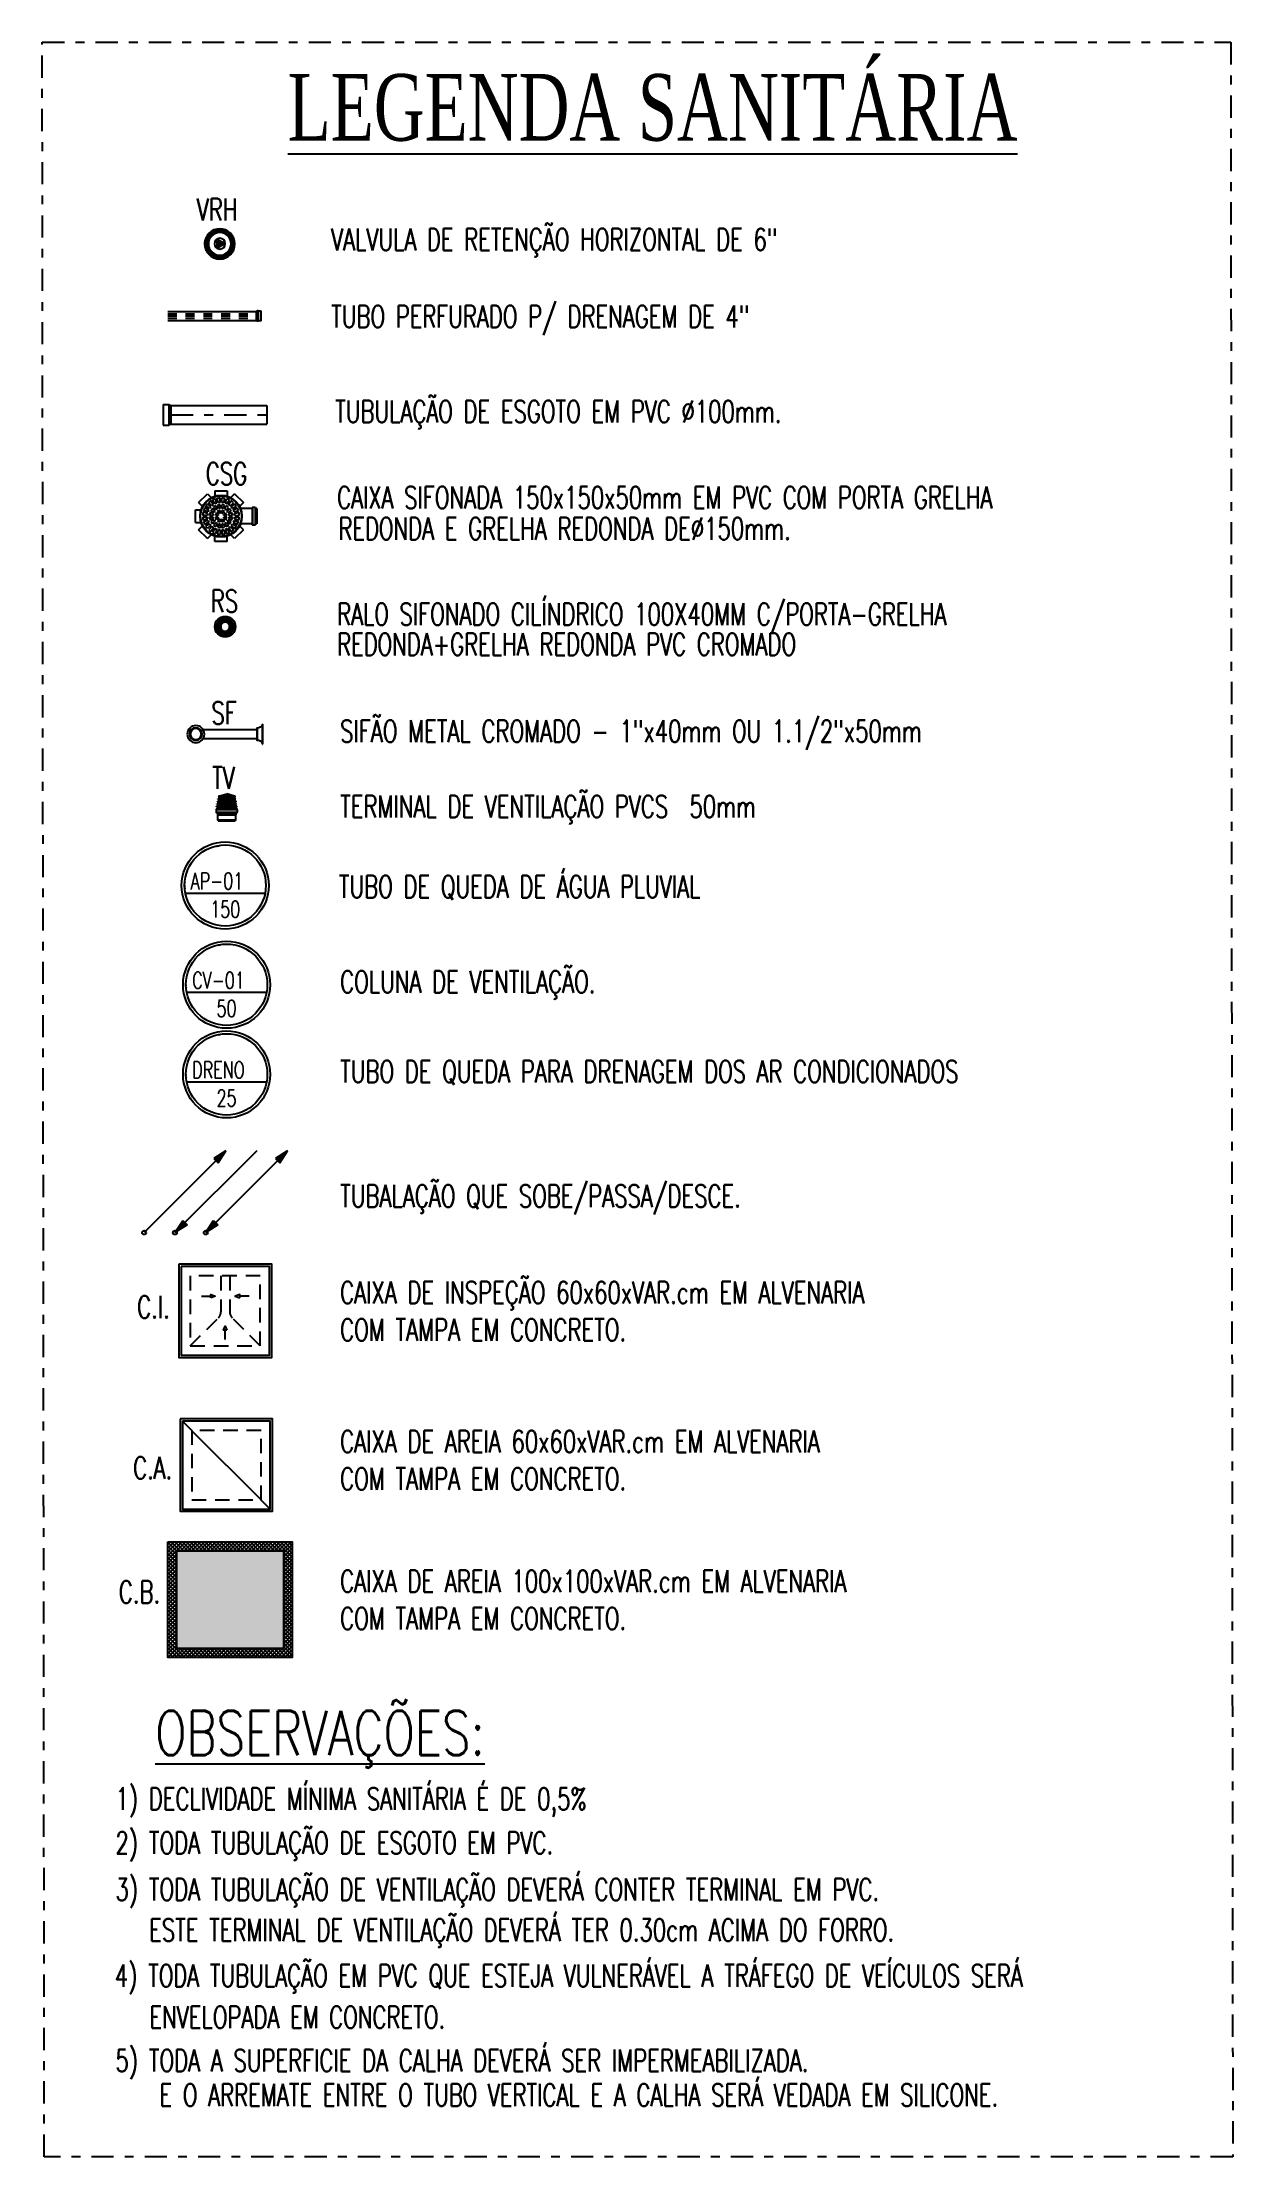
# Model space of a CAD drawing. Header units: inches. Extents: x 542787 to 543192, y 9574025 to 9574373.
# Drawn here: x 542846.2 to 542859.6, y 9574349.6 to 9574373.39 of the extents above; entities that cross this region are included whole.
import ezdxf
from ezdxf.enums import TextEntityAlignment as Align

# ---------------------------------------------------------------- set-up
doc = ezdxf.new("R2010")
doc.units = ezdxf.units.IN
doc.header["$MEASUREMENT"] = 0
for name, pattern in [('ACAD_ISO07W100', [3, 0, -3]), ('DASHDOT2', [0.5, 0.25, -0.125, 0, -0.125]), ('HIDDEN', [0.375, 0.25, -0.125])]:
    doc.linetypes.add(name, pattern=pattern)
for name, color, linetype in [('COTAS', 1, 'Continuous'), ('I-CONEXAO', 1, 'Continuous'), ('I-ESGOTO', 6, 'Continuous'), ('I-NORMO_INST', 4, 'Continuous'), ('I-PLUVIAL', 90, 'Continuous')]:
    doc.layers.add(name, color=color, linetype=linetype)
doc.styles.add('25', font='ROMANS.SHX', dxfattribs={"width": 0.7, "height": 0.05})
doc.styles.add('50', font='ROMANS.SHX', dxfattribs={"width": 0.7, "height": 0.1})
doc.styles.add('ROMANS', font='romans.shx', dxfattribs={"height": 0.025})
doc.styles.add('TITULO', font='times.ttf')

msp = doc.modelspace()

# ---------------------------------------------------------------- texts
at = {"layer": 'I-NORMO_INST', "style": '50', "width": 0.7}
for s, p in [('VALVULA DE RETENÇÃO HORIZONTAL DE 6"', (542849.453, 9574371.05)), ('TUBO PERFURADO P/ DRENAGEM DE 4"', (542849.453, 9574370.183)), ('TUBULAÇÃO DE ESGOTO EM PVC Ø100mm.', (542849.498, 9574369.114)), ('CSG', (542848.044, 9574368.414)), ('CAIXA SIFONADA 150x150x50mm EM PVC COM PORTA GRELHA', (542849.52, 9574368.146)), ('REDONDA E GRELHA REDONDA DE%%C150mm.', (542849.535, 9574367.796)), ('RS', (542848.1, 9574366.98)), ('RALO SIFONADO CILÍNDRICO 100X40MM C/PORTA-GRELHA ', (542849.52, 9574366.833)), ('REDONDA+GRELHA REDONDA PVC CROMADO ', (542849.52, 9574366.494)), ('SF', (542848.107, 9574365.72)), ('SIFÃO METAL CROMADO - 1"x40mm OU 1.1/2"x50mm', (542849.557, 9574365.516)), ('TERMINAL DE VENTILAÇÃO PVCS  50mm', (542849.557, 9574364.668)), ('TUBO DE QUEDA DE ÁGUA PLUVIAL', (542849.541, 9574363.766)), ('COLUNA DE VENTILAÇÃO.', (542849.557, 9574362.695)), ('TUBO DE QUEDA PARA DRENAGEM DOS AR CONDICIONADOS', (542849.557, 9574361.685)), ('TUBALAÇÃO QUE SOBE/PASSA/DESCE.', (542849.557, 9574360.284)), ('CAIXA DE INSPEÇÃO 60x60xVAR.cm EM ALVENARIA', (542849.557, 9574359.198)), ('C.I.', (542847.271, 9574359.035)), ('COM TAMPA EM CONCRETO.', (542849.557, 9574358.778)), ('CAIXA DE AREIA 60x60xVAR.cm EM ALVENARIA', (542849.557, 9574357.521)), ('COM TAMPA EM CONCRETO.', (542849.557, 9574357.101)), ('CAIXA DE AREIA 100x100xVAR.cm EM ALVENARIA', (542849.557, 9574355.949)), ('COM TAMPA EM CONCRETO.', (542849.557, 9574355.529)), ('1) DECLIVIDADE MÍNIMA SANITÁRIA É DE 0,5%%%', (542847.027, 9574353.499)), ('2) TODA TUBULAÇÃO DE ESGOTO EM PVC.', (542847.027, 9574353.003)), ('3) TODA TUBULAÇÃO DE VENTILAÇÃO DEVERÁ CONTER TERMINAL EM PVC.', (542847.027, 9574352.479)), ('  ESTE TERMINAL DE VENTILAÇÃO DEVERÁ TER 0.30cm ACIMA DO FORRO.', (542847.166, 9574352.023)), ('5) TODA A SUPERFICIE DA CALHA DEVERÁ SER IMPERMEABILIZADA.', (542847.027, 9574350.553)), ('E O ARREMATE ENTRE O TUBO VERTICAL E A CALHA SERÁ VEDADA EM SILICONE. ', (542847.522, 9574350.165))]:
    msp.add_text(s, height=0.25, dxfattribs=at).set_placement(p)
at = {"layer": 'I-NORMO_INST', "color": 5, "style": 'ROMANS', "oblique": 0.15, "width": 0.75}
msp.add_text('%%UOBSERVAÇÕES:', height=0.5, dxfattribs=at).set_placement((542847.471, 9574354.116))
at = {"layer": 'I-NORMO_INST', "color": 4, "style": 'ROMANS', "width": 0.7}
for s, p in [('4) TODA TUBULAÇÃO EM PVC QUE ESTEJA VULNERÁVEL A TRÁFEGO DE VEÍCULOS SERÁ ', (542847.017, 9574351.508)), ('   ENVELOPADA EM CONCRETO.', (542847.017, 9574351.041))]:
    msp.add_text(s, height=0.25, dxfattribs=at).set_placement(p)

# ---------------------------------------------------------------- blocks, each defined once
blk = doc.blocks.new('A$C7A284842')
at = {"ltscale": 0.5}
blk.add_lwpolyline([(0, 0), (0.8, 0), (0.8, 0.8), (0, 0.8)], close=True, dxfattribs=at)
at = {"layer": 'I-CONEXAO', "color": 8, "ltscale": 0.5}
for p, q in [((0.273, 0.604), (0.273, 0.524)), ((0.646, 0.399), (0.566, 0.399)), ((0.273, 0.196), (0.273, 0.276))]:
    blk.add_line(p, q, dxfattribs=at)
at = {"layer": 'I-CONEXAO', "color": 8, "linetype": 'HIDDEN', "ltscale": 0.5}
for p, q in [((0.7, 0.7), (0.459, 0.459)), ((0.1, 0.438), (0.406, 0.438)), ((0.1, 0.363), (0.406, 0.363)), ((0.7, 0.1), (0.459, 0.341))]:
    blk.add_line(p, q, dxfattribs=at)
at = {"layer": 'I-CONEXAO', "color": 8, "ltscale": 0.5}
for points in [[(0.02, 0.02), (0.78, 0.02), (0.78, 0.78), (0.02, 0.78)], [(0.287, 0.524), (0.259, 0.524), (0.273, 0.486)], [(0.566, 0.413), (0.566, 0.385), (0.529, 0.399)], [(0.287, 0.276), (0.259, 0.276), (0.273, 0.314)]]:
    blk.add_lwpolyline(points, close=True, dxfattribs=at)
at = {"layer": 'I-CONEXAO', "color": 8, "linetype": 'HIDDEN', "ltscale": 0.5}
blk.add_lwpolyline([(0.1, 0.1), (0.7, 0.1), (0.7, 0.7), (0.1, 0.7)], close=True, dxfattribs=at)
for centre, start, end in [((0.406, 0.513), 270, 315), ((0.406, 0.288), 45, 90)]:
    blk.add_arc(centre, 0.075, start, end, dxfattribs=at)
blk = doc.blocks.new('A$C57B471C8')
for p, q in [((-0.2101, 0.0488), (-0.1783, 0.0806)), ((-0.1783, 0.0806), (-0.1646, 0.0669)), ((-0.152, 0.0915), (-0.152, 0.0721)), ((-0.152, 0.0915), (-0.107, 0.0915)), ((-0.107, 0.0915), (-0.107, 0.0721)), ((-0.0807, 0.0806), (-0.0944, 0.0669)), ((-0.0807, 0.0806), (-0.0489, 0.0488)), ((-0.221, -0.0225), (-0.221, 0.0225)), ((-0.221, 0.0225), (-0.2016, 0.0225)), ((-0.2101, 0.0488), (-0.1964, 0.0351)), ((-0.0489, 0.0488), (-0.0626, 0.0351)), ((-0.0181, 0.0273), (-0.0591, 0.0273)), ((-0.0168, 0.0309), (-0.0171, 0.0283)), ((-0.0071, 0.0318), (-0.0158, 0.0318)), ((-0.0158, 0.0308), (-0.0158, -0.0308)), ((-0.0071, 0.0308), (-0.0071, -0.0308)), ((-0.0061, 0.0311), (-0.0053, 0.0281)), ((0, 0.0273), (-0.0044, 0.0273)), ((0, 0.0273), (0, -0.0273)), ((-0.221, -0.0225), (-0.2016, -0.0225)), ((-0.2101, -0.0488), (-0.1964, -0.0351)), ((-0.1783, -0.0806), (-0.2101, -0.0488)), ((-0.1783, -0.0806), (-0.1646, -0.0669)), ((-0.152, -0.0915), (-0.152, -0.0721)), ((-0.107, -0.0915), (-0.107, -0.0721)), ((-0.0807, -0.0806), (-0.0944, -0.0669)), ((-0.0489, -0.0488), (-0.0807, -0.0806)), ((-0.0489, -0.0488), (-0.0626, -0.0351)), ((-0.0181, -0.0273), (-0.0591, -0.0273)), ((-0.0168, -0.0309), (-0.0171, -0.0283)), ((-0.0071, -0.0318), (-0.0158, -0.0318)), ((-0.0061, -0.0311), (-0.0053, -0.0281)), ((0, -0.0273), (-0.0044, -0.0273)), ((-0.107, -0.0915), (-0.152, -0.0915))]:
    blk.add_line(p, q)
at = {"color": 8}
for p, q in [((-0.1789, 0.003), (-0.1952, 0.003)), ((-0.178, 0.0099), (-0.1938, 0.0141)), ((-0.1764, 0.0157), (-0.1922, 0.0199)), ((-0.1738, 0.0221), (-0.1879, 0.0303)), ((-0.1708, 0.0273), (-0.1849, 0.0355)), ((-0.1666, 0.0328), (-0.1781, 0.0444)), ((-0.1623, 0.0371), (-0.1739, 0.0486)), ((-0.1578, 0.003), (-0.1709, 0.003)), ((-0.1568, 0.0081), (-0.1689, 0.0131)), ((-0.1545, 0.0136), (-0.1666, 0.0186)), ((-0.1568, 0.0413), (-0.165, 0.0554)), ((-0.1517, 0.0179), (-0.1609, 0.0271)), ((-0.1516, 0.0443), (-0.1598, 0.0584)), ((-0.1474, 0.0222), (-0.1566, 0.0314)), ((-0.1401, 0.003), (-0.1498, 0.003)), ((-0.1452, 0.0469), (-0.1494, 0.0627)), ((-0.1431, 0.025), (-0.1481, 0.0371)), ((-0.1391, 0.0054), (-0.146, 0.0122)), ((-0.1394, 0.0485), (-0.1436, 0.0643)), ((-0.1376, 0.0273), (-0.1426, 0.0394)), ((-0.1349, 0.0096), (-0.1417, 0.0165)), ((-0.1325, 0.0494), (-0.1325, 0.0657)), ((-0.1325, 0.0283), (-0.1325, 0.0414)), ((-0.1325, 0.0106), (-0.1325, 0.0203)), ((-0.1265, 0.0494), (-0.1265, 0.0657)), ((-0.1265, 0.0283), (-0.1265, 0.0414)), ((-0.1265, 0.0106), (-0.1265, 0.0203)), ((-0.1241, 0.0096), (-0.1173, 0.0165)), ((-0.1214, 0.0273), (-0.1164, 0.0394)), ((-0.1199, 0.0054), (-0.113, 0.0122)), ((-0.1196, 0.0485), (-0.1154, 0.0643)), ((-0.1189, 0.003), (-0.1092, 0.003)), ((-0.1159, 0.025), (-0.1109, 0.0371)), ((-0.1138, 0.0469), (-0.1096, 0.0627)), ((-0.1116, 0.0222), (-0.1024, 0.0314)), ((-0.1074, 0.0443), (-0.0992, 0.0584)), ((-0.1073, 0.0179), (-0.0981, 0.0271)), ((-0.1045, 0.0136), (-0.0924, 0.0186)), ((-0.1022, 0.0413), (-0.094, 0.0554)), ((-0.1022, 0.0081), (-0.0901, 0.0131)), ((-0.1012, 0.003), (-0.0881, 0.003)), ((-0.0967, 0.0371), (-0.0851, 0.0486)), ((-0.0924, 0.0328), (-0.0809, 0.0444)), ((-0.0882, 0.0273), (-0.0741, 0.0355)), ((-0.0852, 0.0221), (-0.0711, 0.0303)), ((-0.0826, 0.0157), (-0.0668, 0.0199)), ((-0.081, 0.0099), (-0.0652, 0.0141)), ((-0.0801, 0.003), (-0.0638, 0.003)), ((-0.0171, 0.0273), (-0.0171, -0.0273)), ((-0.0051, 0.0273), (-0.0051, -0.0273)), ((-0.1789, -0.003), (-0.1952, -0.003)), ((-0.178, -0.0099), (-0.1938, -0.0141)), ((-0.1764, -0.0157), (-0.1922, -0.0199)), ((-0.1738, -0.0221), (-0.1879, -0.0303)), ((-0.1708, -0.0273), (-0.1849, -0.0355)), ((-0.1666, -0.0328), (-0.1781, -0.0444)), ((-0.1623, -0.0371), (-0.1739, -0.0486)), ((-0.1578, -0.003), (-0.1709, -0.003)), ((-0.1568, -0.0081), (-0.1689, -0.0131)), ((-0.1545, -0.0136), (-0.1666, -0.0186)), ((-0.1568, -0.0413), (-0.165, -0.0554)), ((-0.1517, -0.0179), (-0.1609, -0.0271)), ((-0.1516, -0.0443), (-0.1598, -0.0584)), ((-0.1474, -0.0222), (-0.1566, -0.0314)), ((-0.1401, -0.003), (-0.1498, -0.003)), ((-0.1452, -0.0469), (-0.1494, -0.0627)), ((-0.1431, -0.025), (-0.1481, -0.0371)), ((-0.1391, -0.0054), (-0.146, -0.0122)), ((-0.1394, -0.0485), (-0.1436, -0.0643)), ((-0.1376, -0.0273), (-0.1426, -0.0394)), ((-0.1349, -0.0096), (-0.1417, -0.0165)), ((-0.1325, -0.0106), (-0.1325, -0.0203)), ((-0.1325, -0.0283), (-0.1325, -0.0414)), ((-0.1325, -0.0494), (-0.1325, -0.0657)), ((-0.1265, -0.0106), (-0.1265, -0.0203)), ((-0.1265, -0.0283), (-0.1265, -0.0414)), ((-0.1265, -0.0494), (-0.1265, -0.0657)), ((-0.1241, -0.0096), (-0.1173, -0.0165)), ((-0.1214, -0.0273), (-0.1164, -0.0394)), ((-0.1199, -0.0054), (-0.113, -0.0122)), ((-0.1196, -0.0485), (-0.1154, -0.0643)), ((-0.1189, -0.003), (-0.1092, -0.003)), ((-0.1159, -0.025), (-0.1109, -0.0371)), ((-0.1138, -0.0469), (-0.1096, -0.0627)), ((-0.1116, -0.0222), (-0.1024, -0.0314)), ((-0.1074, -0.0443), (-0.0992, -0.0584)), ((-0.1073, -0.0179), (-0.0981, -0.0271)), ((-0.1045, -0.0136), (-0.0924, -0.0186)), ((-0.1022, -0.0081), (-0.0901, -0.0131)), ((-0.1022, -0.0413), (-0.094, -0.0554)), ((-0.1012, -0.003), (-0.0881, -0.003)), ((-0.0967, -0.0371), (-0.0851, -0.0486)), ((-0.0924, -0.0328), (-0.0809, -0.0444)), ((-0.0882, -0.0273), (-0.0741, -0.0355)), ((-0.0852, -0.0221), (-0.0711, -0.0303)), ((-0.0826, -0.0157), (-0.0668, -0.0199)), ((-0.081, -0.0099), (-0.0652, -0.0141)), ((-0.0801, -0.003), (-0.0638, -0.003))]:
    blk.add_line(p, q, dxfattribs=at)
blk.add_circle((-0.1295, 0), 0.0755)
blk.add_circle((-0.1295, 0), 0.0735, dxfattribs=at)
for radius, start, end in [(0.0658, 167.61318, 177.38682), (0.0658, 152.61318, 162.38682), (0.0658, 137.61318, 147.38682), (0.0495, 168.4746, 176.5254), (0.0495, 153.4746, 161.5254), (0.0658, 122.61318, 132.38682), (0.0415, 161.64548, 175.85452), (0.0495, 138.4746, 146.5254), (0.0415, 139.14548, 153.35452), (0.0495, 123.4746, 131.5254), (0.0658, 107.61318, 117.38682), (0.0285, 163.54233, 173.95767), (0.0415, 116.64548, 130.85452), (0.0285, 141.04233, 151.45767), (0.0495, 108.4746, 116.5254), (0.0205, 143.41497, 171.58503), (0.0285, 118.54233, 128.95767), (0.0658, 92.61318, 102.38682), (0.0415, 94.14548, 108.35452), (0.0205, 98.41497, 126.58503), (0.011, 150.82662, 164.17338), (0.0495, 93.4746, 101.5254), (0.0285, 96.04233, 106.45767), (0.011, 105.82662, 119.17338), (0.0658, 77.61318, 87.38682), (0.0495, 78.4746, 86.5254), (0.0415, 71.64548, 85.85452), (0.0285, 73.54233, 83.95767), (0.0205, 53.41497, 81.58503), (0.011, 60.82662, 74.17338), (0.011, 15.82662, 29.17338), (0.0285, 51.04233, 61.45767), (0.0495, 63.4746, 71.5254), (0.0205, 8.41497, 36.58503), (0.0415, 49.14548, 63.35452), (0.0658, 62.61318, 72.38682), (0.0285, 28.54233, 38.95767), (0.0495, 48.4746, 56.5254), (0.0285, 6.04233, 16.45767), (0.0415, 26.64548, 40.85452), (0.0658, 47.61318, 57.38682), (0.0495, 33.4746, 41.5254), (0.0415, 4.14548, 18.35452), (0.0495, 18.4746, 26.5254), (0.0495, 3.4746, 11.5254), (0.0658, 32.61318, 42.38682), (0.0658, 17.61318, 27.38682), (0.0658, 2.61318, 12.38682), (0.0658, 182.61318, 192.38682), (0.0658, 197.61318, 207.38682), (0.0658, 212.61318, 222.38682), (0.0495, 183.4746, 191.5254), (0.0495, 198.4746, 206.5254), (0.0658, 227.61318, 237.38682), (0.0415, 184.14548, 198.35452), (0.0495, 213.4746, 221.5254), (0.0415, 206.64548, 220.85452), (0.0495, 228.4746, 236.5254), (0.0658, 242.61318, 252.38682), (0.0285, 186.04233, 196.45767), (0.0415, 229.14548, 243.35452), (0.0285, 208.54233, 218.95767), (0.0495, 243.4746, 251.5254), (0.0205, 188.41497, 216.58503), (0.0285, 231.04233, 241.45767), (0.0658, 257.61318, 267.38682), (0.0415, 251.64548, 265.85452), (0.0205, 233.41497, 261.58503), (0.011, 195.82662, 209.17338), (0.0495, 258.4746, 266.5254), (0.0285, 253.54233, 263.95767), (0.011, 240.82662, 254.17338), (0.011, 285.82662, 299.17338), (0.0205, 278.41497, 306.58503), (0.0285, 276.04233, 286.45767), (0.0415, 274.14548, 288.35452), (0.0495, 273.4746, 281.5254), (0.0658, 272.61318, 282.38682), (0.011, 330.82662, 344.17338), (0.0285, 298.54233, 308.95767), (0.0495, 288.4746, 296.5254), (0.0205, 323.41497, 351.58503), (0.0415, 296.64548, 310.85452), (0.0658, 287.61318, 297.38682), (0.0285, 321.04233, 331.45767), (0.0285, 343.54233, 353.95767), (0.0495, 303.4746, 311.5254), (0.0415, 319.14548, 333.35452), (0.0658, 302.61318, 312.38682), (0.0495, 318.4746, 326.5254), (0.0415, 341.64548, 355.85452), (0.0495, 333.4746, 341.5254), (0.0495, 348.4746, 356.5254), (0.0658, 317.61318, 327.38682), (0.0658, 332.61318, 342.38682), (0.0658, 347.61318, 357.38682)]:
    blk.add_arc((-0.1295, 0), radius, start, end, dxfattribs=at)
for centre, start, end in [((-0.0181, 0.0284), 270, 355), ((-0.0158, 0.0308), 90, 175), ((-0.0071, 0.0308), 15, 90), ((-0.0044, 0.0284), 195, 270), ((-0.0181, -0.0284), 5, 90), ((-0.0158, -0.0308), 185, 270), ((-0.0071, -0.0308), 270, 345), ((-0.0044, -0.0284), 90, 165)]:
    blk.add_arc(centre, 0.001, start, end)
blk = doc.blocks.new('*U13')
at = {"color": 1, "style": '25'}
for tag, flags, p in [('MARCA', 1, (0, -0.1877)), ('QUANT.', 3, (0, -0.2718))]:
    blk.add_attdef(tag, text='', height=0.05, dxfattribs=dict(at, flags=flags)).set_placement(p, align=Align.CENTER)
at = {"color": 2}
blk.add_wipeout([(-0.0847, -0.0447), (-0.0739, -0.0339), (-0.0762, -0.0283), (-0.0915, -0.0283), (-0.0915, 0.0283), (-0.0762, 0.0283), (-0.0739, 0.0339), (-0.0847, 0.0447), (-0.0447, 0.0847), (-0.0339, 0.0739), (-0.0283, 0.0762), (-0.0283, 0.0915), (0.0283, 0.0915), (0.0283, 0.0762), (0.0339, 0.0739), (0.0447, 0.0847), (0.0847, 0.0447), (0.0739, 0.0339), (0.0742, 0.0332), (0.1093, 0.0332), (0.1122, 0.0359), (0.1295, 0.0359), (0.1295, -0.0361), (0.1122, -0.0361), (0.1093, -0.0332), (0.0742, -0.0332), (0.0739, -0.0339), (0.0847, -0.0447), (0.0447, -0.0847), (0.0339, -0.0739), (0.0283, -0.0762), (0.0283, -0.0915), (-0.0283, -0.0915), (-0.0283, -0.0762), (-0.0339, -0.0739), (-0.0447, -0.0847)], dxfattribs=at)
blk.add_blockref('A$C57B471C8', (0.1295, -0.0001), dxfattribs=at)
blk.add_wipeout([(-0.0847, -0.0447), (-0.0739, -0.0339), (-0.0762, -0.0283), (-0.0915, -0.0283), (-0.0915, 0.0283), (-0.0762, 0.0283), (-0.0739, 0.0339), (-0.0847, 0.0447), (-0.0447, 0.0847), (-0.0339, 0.0739), (-0.0283, 0.0762), (-0.0283, 0.0915), (0.0283, 0.0915), (0.0283, 0.0762), (0.0339, 0.0739), (0.0447, 0.0847), (0.0847, 0.0447), (0.0739, 0.0339), (0.0742, 0.0332), (0.1093, 0.0332), (0.1122, 0.0359), (0.1295, 0.0359), (0.1295, -0.0361), (0.1122, -0.0361), (0.1093, -0.0332), (0.0742, -0.0332), (0.0739, -0.0339), (0.0847, -0.0447), (0.0447, -0.0847), (0.0339, -0.0739), (0.0283, -0.0762), (0.0283, -0.0915), (-0.0283, -0.0915), (-0.0283, -0.0762), (-0.0339, -0.0739), (-0.0447, -0.0847)], dxfattribs=at)
blk.add_blockref('A$C57B471C8', (0.1295, -0.0001), dxfattribs=at)
at = {"color": 1, "style": '25', "flags": 1}
blk.add_attdef('DESCRICAO', text='', height=0.05, dxfattribs=at).set_placement((0, -0.1085), align=Align.CENTER)
blk = doc.blocks.new('BOLA')
at = {"style": '50', "width": 0.7, "flags": 1}
blk.add_attdef('ALTUARA', text='', height=0.002, dxfattribs=at).set_placement((0.00026, -0.00753), align=Align.CENTER)
at = {"color": 2}
blk.add_wipeout([(-0.00343, 0.00331), (-0.0009, 0.00469), (0.00185, 0.00442), (0.00357, 0.00314), (0.00459, 0.00134), (0.00476, -0.00032), (0.00423, -0.00223), (0.003, -0.00372), (0.00111, -0.00471), (-0.00088, -0.00473), (-0.00258, -0.00408), (-0.00343, -0.00333), (-0.00451, -0.0017), (-0.00479, -0.00008), (-0.00453, 0.00162)], dxfattribs=at)
at = {"color": 8}
blk.add_line((-0.00479, -0.00091), (0.00479, -0.00091), dxfattribs=at)
blk.add_circle((0, 0), 0.00523, dxfattribs=at)
blk.add_circle((0, 0), 0.00488)
at = {"style": '50', "width": 0.7}
blk.add_attdef('NAF', (-0.00413, -0.00047), '', height=0.002, dxfattribs=at)
blk.add_attdef('NU', text='', height=0.002, dxfattribs=at).set_placement((0, -0.00385), align=Align.CENTER)
blk = doc.blocks.new('*U24')
at = {"linetype": 'Continuous'}
for p, q in [((0, 0), (0.127, 0.028)), ((1.042, 0), (0, 0)), ((0.127, -0.028), (0, 0)), ((0.127, 0.028), (0.127, -0.028))]:
    blk.add_line(p, q, dxfattribs=at)
blk.add_circle((0, 0), 0.0178)
blk.add_solid([(0.127, 0.028), (0.127, -0.028), (0, 0)], dxfattribs=at)
blk = doc.blocks.new('*U25')
at = {"linetype": 'Continuous'}
for p, q in [((0, 0), (0.127, 0.028)), ((1.042, 0), (0, 0)), ((0.127, -0.028), (0, 0)), ((0.127, 0.028), (0.127, -0.028)), ((0.915, 0.028), (0.915, -0.028)), ((1.042, 0), (0.915, 0.028)), ((0.915, -0.028), (1.042, 0))]:
    blk.add_line(p, q, dxfattribs=at)
blk.add_circle((0, 0), 0.0178)
for points in [[(0.127, 0.028), (0.127, -0.028), (0, 0)], [(0.915, 0.028), (0.915, -0.028), (1.042, 0)]]:
    blk.add_solid(points, dxfattribs=at)
blk = doc.blocks.new('*U22')
at = {"linetype": 'Continuous'}
for p, q in [((1.042, 0), (0, 0)), ((0.915, 0.028), (0.915, -0.028)), ((1.042, 0), (0.915, 0.028)), ((0.915, -0.028), (1.042, 0))]:
    blk.add_line(p, q, dxfattribs=at)
blk.add_circle((0, 0), 0.0178)
blk.add_solid([(0.915, 0.028), (0.915, -0.028), (1.042, 0)], dxfattribs=at)
blk = doc.blocks.new('*U26')
at = {"color": 1, "style": '25'}
for tag, flags, p in [('MARCA', 1, (0, -0.1502)), ('QUANT.', 3, (0, -0.2175))]:
    blk.add_attdef(tag, text='', height=0.04, dxfattribs=dict(at, flags=flags)).set_placement(p, align=Align.CENTER)
at = {"color": 2}
blk.add_wipeout([(-0.026, 0.0355), (-0.0352, 0.0014), (-0.0359, -0.0172), (-0.032, -0.0181), (-0.0328, -0.038), (-0.0313, -0.0401), (-0.0024, -0.0414), (0.0264, -0.0435), (0.0282, -0.0415), (0.0297, -0.0217), (0.0337, -0.0212), (0.0352, -0.0026), (0.0299, 0.0322), (0.0024, 0.0424)], dxfattribs=at)
for p, q in [((-0.0309, 0.0025), (-0.0306, 0.0043)), ((-0.0306, 0.0043), (-0.0238, 0.0041)), ((-0.0292, 0.0099), (-0.0288, 0.0113)), ((-0.0288, 0.0113), (-0.0234, 0.0111)), ((-0.0273, 0.0016), (-0.0276, -0.0028)), ((-0.0274, 0.0173), (-0.0271, 0.0187)), ((-0.0273, 0.0016), (0.0273, -0.0016)), ((-0.0271, 0.0187), (-0.023, 0.0186)), ((-0.0257, 0.0247), (-0.0253, 0.0262)), ((-0.0253, 0.0262), (-0.0225, 0.026)), ((-0.0239, 0.0321), (-0.0239, 0.0322)), ((-0.023, 0.009), (-0.0233, 0.0045)), ((-0.0226, 0.0165), (-0.0229, 0.0115)), ((-0.0222, 0.024), (-0.0224, 0.019)), ((-0.0217, 0.0315), (-0.022, 0.0265)), ((-0.0219, 0.0341), (0.0023, 0.0391)), ((0.0257, 0.0314), (0.0023, 0.0391)), ((0.0239, 0.0063), (0.0236, 0.0018)), ((0.0243, 0.0138), (0.024, 0.0088)), ((0.0309, 0.0008), (0.0241, 0.0013)), ((0.0248, 0.0213), (0.0245, 0.0163)), ((0.0299, 0.0079), (0.0245, 0.0083)), ((0.0252, 0.0288), (0.0249, 0.0238)), ((0.029, 0.0155), (0.0249, 0.0158)), ((0.0282, 0.0231), (0.0254, 0.0233)), ((0.0274, 0.0292), (0.0274, 0.0293)), ((0.0283, 0.0216), (0.0282, 0.0231)), ((0.0292, 0.014), (0.029, 0.0155)), ((0.0301, 0.0065), (0.0299, 0.0079)), ((0.031, -0.0011), (0.0309, 0.0008)), ((-0.0322, -0.0052), (-0.0327, -0.014)), ((-0.0318, -0.015), (-0.0292, -0.0154)), ((-0.0317, -0.014), (0.0298, -0.0176)), ((-0.0314, -0.0043), (-0.0284, -0.0037)), ((-0.0312, -0.0053), (0.0303, -0.0088)), ((-0.0293, -0.0381), (-0.0284, -0.0214)), ((-0.0293, -0.0381), (-0.0277, -0.04)), ((-0.0283, -0.0165), (-0.0286, -0.0211)), ((-0.0286, -0.0211), (-0.0284, -0.0214)), ((-0.0277, -0.04), (0.0229, -0.0429)), ((0.0248, -0.0412), (0.0229, -0.0429)), ((0.0248, -0.0412), (0.0257, -0.0245)), ((0.026, -0.0243), (0.0257, -0.0245)), ((0.0263, -0.0196), (0.026, -0.0243)), ((0.0273, -0.0016), (0.0271, -0.0059)), ((0.0299, -0.0186), (0.0272, -0.0187)), ((0.0307, -0.0079), (0.0277, -0.0069)), ((0.0313, -0.0089), (0.0308, -0.0176))]:
    blk.add_line(p, q)
at = {"color": 8}
for p, q in [((-0.0309, 0.0025), (0.031, -0.0011)), ((-0.0292, 0.0099), (0.0301, 0.0065)), ((-0.0274, 0.0173), (0.0292, 0.014)), ((-0.0271, 0.0016), (0.0271, -0.0016)), ((-0.0257, 0.0247), (0.0283, 0.0216)), ((-0.0239, 0.0321), (0.0274, 0.0292)), ((-0.0238, 0.0041), (0.0241, 0.0013)), ((-0.0234, 0.0111), (0.0245, 0.0083)), ((-0.023, 0.0186), (0.0249, 0.0158)), ((-0.0225, 0.026), (0.0254, 0.0233)), ((0.0257, 0.0314), (-0.0219, 0.0341)), ((-0.021, 0.0094), (-0.0213, 0.0039)), ((-0.0206, 0.0169), (-0.0209, 0.0109)), ((-0.0201, 0.0244), (-0.0205, 0.0184)), ((-0.0197, 0.0319), (-0.02, 0.0259)), ((-0.0134, 0.009), (-0.0137, 0.0035)), ((-0.013, 0.0165), (-0.0133, 0.0105)), ((-0.0125, 0.024), (-0.0129, 0.018)), ((-0.0124, 0.0089), (-0.0127, 0.0034)), ((-0.0121, 0.0314), (-0.0124, 0.0255)), ((-0.012, 0.0164), (-0.0123, 0.0104)), ((-0.0115, 0.0239), (-0.0119, 0.0179)), ((-0.0111, 0.0314), (-0.0114, 0.0254)), ((-0.0107, 0.0088), (-0.011, 0.0033)), ((-0.0102, 0.0163), (-0.0106, 0.0103)), ((-0.0098, 0.0238), (-0.0101, 0.0178)), ((-0.0094, 0.0313), (-0.0097, 0.0253)), ((0.0116, 0.0075), (0.0113, 0.0021)), ((0.012, 0.015), (0.0117, 0.009)), ((0.0125, 0.0225), (0.0121, 0.0165)), ((0.0129, 0.03), (0.0126, 0.024)), ((0.0133, 0.0074), (0.013, 0.002)), ((0.0138, 0.0149), (0.0134, 0.0089)), ((0.0142, 0.0224), (0.0139, 0.0164)), ((0.0143, 0.0074), (0.014, 0.0019)), ((0.0146, 0.0299), (0.0143, 0.0239)), ((0.0148, 0.0149), (0.0144, 0.0089)), ((0.0152, 0.0224), (0.0149, 0.0164)), ((0.0156, 0.0299), (0.0153, 0.0239)), ((0.0219, 0.0069), (0.0216, 0.0015)), ((0.0224, 0.0144), (0.022, 0.0084)), ((0.0228, 0.0219), (0.0225, 0.0159)), ((0.0232, 0.0294), (0.0229, 0.0234)), ((0.0248, -0.0412), (-0.0293, -0.0381)), ((0.026, -0.0243), (-0.0286, -0.0211)), ((-0.0284, -0.0214), (0.0257, -0.0245)), ((-0.0283, -0.0155), (0.0263, -0.0187)), ((-0.0276, -0.0035), (0.027, -0.0067))]:
    blk.add_line(p, q, dxfattribs=at)
for centre, radius, start, end in [((-0.0278, 0.0016), 0.0007, 356.70225, 86.70225), ((-0.0214, 0.0317), 0.0025, 101.70225, 166.70225), ((-0.0238, 0.0046), 0.0005, 266.70225, 356.70225), ((-0.0235, 0.0091), 0.0005, 356.70225, 86.70225), ((-0.0234, 0.0116), 0.0005, 266.70225, 356.70225), ((-0.0231, 0.0166), 0.0005, 356.70225, 86.70225), ((-0.0229, 0.0191), 0.0005, 266.70225, 356.70225), ((-0.0227, 0.024), 0.0005, 356.70225, 86.70225), ((-0.0225, 0.0265), 0.0005, 266.70225, 356.70225), ((-0.0222, 0.0315), 0.0005, 356.70225, 86.70225), ((0.0241, 0.0018), 0.0005, 176.70225, 266.70225), ((0.0244, 0.0063), 0.0005, 86.70225, 176.70225), ((0.0245, 0.0088), 0.0005, 176.70225, 266.70225), ((0.0248, 0.0138), 0.0005, 86.70225, 176.70225), ((0.025, 0.0163), 0.0005, 176.70225, 266.70225), ((0.0253, 0.0213), 0.0005, 86.70225, 176.70225), ((0.0254, 0.0238), 0.0005, 176.70225, 266.70225), ((0.0257, 0.0288), 0.0005, 86.70225, 176.70225), ((0.0249, 0.029), 0.0025, 6.70225, 71.70225), ((-0.0317, -0.014), 0.001, 176.70225, 261.70225), ((-0.0312, -0.0053), 0.001, 101.70225, 176.70225), ((-0.0293, -0.0164), 0.001, 356.70225, 81.70225), ((-0.0286, -0.0027), 0.001, 281.70225, 356.70225), ((0.0273, -0.0197), 0.001, 91.70225, 176.70225), ((0.0278, -0.0016), 0.0007, 86.70225, 176.70225), ((0.0281, -0.006), 0.001, 176.70225, 251.70225), ((0.0298, -0.0176), 0.001, 271.70225, 356.70225), ((0.0303, -0.0088), 0.001, 356.70225, 71.70225)]:
    blk.add_arc(centre, radius, start, end)
at = {"color": 1, "style": '25', "flags": 1}
blk.add_attdef('DESCRICAO', text='', height=0.04, dxfattribs=at).set_placement((0, -0.0868), align=Align.CENTER)
blk = doc.blocks.new('SF40')
at = {"color": 8, "linetype": 'Continuous'}
for p, q in [((0.0013, 0.045), (0, 0.045)), ((0, 0.045), (0, -0.045)), ((0.0013, 0.045), (0.0013, -0.045)), ((0.0238, 0.0283), (0.023, 0.0283)), ((0.023, 0.0283), (0.023, -0.0283)), ((0.0246, 0.0275), (0.0246, -0.0275)), ((0.0013, -0.045), (0, -0.045)), ((0.0238, -0.0283), (0.023, -0.0283))]:
    blk.add_line(p, q, dxfattribs=at)
at = {"linetype": 'Continuous'}
for p, q in [((0.2669, 0.02), (0.0246, 0.02)), ((0.2669, -0.02), (0.0246, -0.02))]:
    blk.add_line(p, q, dxfattribs=at)
for radius in [0.0387, 0.025]:
    blk.add_circle((0.3, 0), radius)
at = {"color": 8}
blk.add_circle((0.3, 0), 0.0287, dxfattribs=at)
at = {"linetype": 'Continuous'}
for centre, start, end in [((0.0234, 0.0504), 201.61478, 268.99491), ((0.0234, -0.0504), 91.00509, 158.38522)]:
    blk.add_arc(centre, 0.0238, start, end, dxfattribs=at)
at = {"color": 8, "linetype": 'Continuous'}
for centre, start, end in [((0.0238, 0.0275), 0, 90), ((0.0238, -0.0275), 270, 0)]:
    blk.add_arc(centre, 0.000833, start, end, dxfattribs=at)
at = {"color": 2}
blk.add_wipeout([(0, 0.0507), (0.007, 0.0507), (0.007, 0.0428), (0.0173, 0.034), (0.0304, 0.034), (0.0304, 0.0257), (0.2565, 0.0257), (0.2649, 0.0358), (0.2793, 0.0447), (0.2957, 0.0489), (0.3125, 0.0527), (0.3282, 0.0464), (0.3412, 0.0355), (0.3502, 0.0212), (0.3543, 0.0048), (0.3532, -0.0121), (0.3469, -0.0278), (0.336, -0.0408), (0.3217, -0.0497), (0.3053, -0.0539), (0.2884, -0.0477), (0.2727, -0.0414), (0.2597, -0.0305), (0.2567, -0.0257), (0.0304, -0.0257), (0.0304, -0.034), (0.0173, -0.034), (0.007, -0.0428), (0.007, -0.0507), (0, -0.0507)], dxfattribs=at)
at = {"color": 8, "linetype": 'Continuous'}
for p, q in [((0.0013, 0.045), (0, 0.045)), ((0, 0.045), (0, -0.045)), ((0.0013, 0.045), (0.0013, -0.045)), ((0.0238, 0.0283), (0.023, 0.0283)), ((0.023, 0.0283), (0.023, -0.0283)), ((0.0246, 0.0275), (0.0246, -0.0275)), ((0.0013, -0.045), (0, -0.045)), ((0.0238, -0.0283), (0.023, -0.0283))]:
    blk.add_line(p, q, dxfattribs=at)
at = {"linetype": 'Continuous'}
for p, q in [((0.2669, 0.02), (0.0246, 0.02)), ((0.2669, -0.02), (0.0246, -0.02))]:
    blk.add_line(p, q, dxfattribs=at)
for radius in [0.0387, 0.025]:
    blk.add_circle((0.3, 0), radius)
at = {"color": 8}
blk.add_circle((0.3, 0), 0.0287, dxfattribs=at)
at = {"linetype": 'Continuous'}
for centre, start, end in [((0.0234, 0.0504), 201.61478, 268.99491), ((0.0234, -0.0504), 91.00509, 158.38522)]:
    blk.add_arc(centre, 0.0238, start, end, dxfattribs=at)
at = {"color": 8, "linetype": 'Continuous'}
for centre, start, end in [((0.0238, 0.0275), 0, 90), ((0.0238, -0.0275), 270, 0)]:
    blk.add_arc(centre, 0.000833, start, end, dxfattribs=at)
blk = doc.blocks.new('*U27')
at = {"style": 'TITULO', "width": 0.7}
blk.add_attdef('LNOME', (0.00006, 0.003), '', height=0.006, dxfattribs=at)
blk = doc.blocks.new('RSRR')
at = {"color": 8}
for p, q in [((-0.04, 0.0009), (-0.02, 0.0009)), ((-0.0393, 0.0075), (-0.0197, 0.0033)), ((-0.0389, 0.0091), (-0.0194, 0.005)), ((-0.0369, 0.0155), (-0.0186, 0.0074)), ((-0.0362, 0.017), (-0.0179, 0.0089)), ((-0.0329, 0.0228), (-0.0167, 0.0111)), ((-0.0319, 0.0242), (-0.0157, 0.0124)), ((-0.0274, 0.0292), (-0.014, 0.0143)), ((-0.0261, 0.0303), (-0.0127, 0.0154)), ((-0.0207, 0.0342), (-0.0107, 0.0169)), ((-0.0193, 0.0351), (-0.0093, 0.0177)), ((-0.0132, 0.0378), (-0.007, 0.0187)), ((-0.0115, 0.0383), (-0.0054, 0.0193)), ((-0.005, 0.0397), (-0.0029, 0.0198)), ((-0.0033, 0.0399), (-0.0012, 0.02)), ((0.0033, 0.0399), (0.0012, 0.02)), ((0.005, 0.0397), (0.0029, 0.0198)), ((0.0116, 0.0383), (0.0054, 0.0193)), ((0.0132, 0.0378), (0.007, 0.0187)), ((0.0193, 0.0351), (0.0093, 0.0177)), ((0.0207, 0.0342), (0.0107, 0.0169)), ((0.0261, 0.0303), (0.0127, 0.0154)), ((0.0274, 0.0292), (0.014, 0.0143)), ((0.0319, 0.0242), (0.0157, 0.0124)), ((0.0329, 0.0228), (0.0167, 0.0111)), ((0.0362, 0.017), (0.0179, 0.0089)), ((0.0369, 0.0155), (0.0186, 0.0074)), ((0.0389, 0.0091), (0.0194, 0.005)), ((0.0393, 0.0075), (0.0197, 0.0033)), ((0.04, 0.0009), (0.02, 0.0009)), ((-0.04, -0.0009), (-0.02, -0.0009)), ((-0.0393, -0.0075), (-0.0197, -0.0033)), ((-0.0389, -0.0091), (-0.0194, -0.005)), ((-0.0369, -0.0155), (-0.0186, -0.0074)), ((-0.0362, -0.017), (-0.0179, -0.0089)), ((-0.0329, -0.0228), (-0.0167, -0.0111)), ((-0.0319, -0.0242), (-0.0157, -0.0124)), ((-0.0274, -0.0292), (-0.014, -0.0143)), ((-0.0261, -0.0303), (-0.0127, -0.0154)), ((-0.0207, -0.0342), (-0.0107, -0.0169)), ((-0.0193, -0.0351), (-0.0093, -0.0177)), ((-0.0132, -0.0378), (-0.007, -0.0187)), ((-0.0116, -0.0383), (-0.0054, -0.0193)), ((-0.005, -0.0397), (-0.0029, -0.0198)), ((-0.0033, -0.0399), (-0.0012, -0.02)), ((0.0033, -0.0399), (0.0012, -0.02)), ((0.005, -0.0397), (0.0029, -0.0198)), ((0.0115, -0.0383), (0.0054, -0.0193)), ((0.0132, -0.0378), (0.007, -0.0187)), ((0.0193, -0.0351), (0.0093, -0.0177)), ((0.0207, -0.0342), (0.0107, -0.0169)), ((0.0261, -0.0303), (0.0127, -0.0154)), ((0.0274, -0.0292), (0.014, -0.0143)), ((0.0319, -0.0242), (0.0157, -0.0124)), ((0.0329, -0.0228), (0.0167, -0.0111)), ((0.0362, -0.017), (0.0179, -0.0089)), ((0.0369, -0.0155), (0.0186, -0.0074)), ((0.0389, -0.0091), (0.0194, -0.005)), ((0.0393, -0.0075), (0.0197, -0.0033)), ((0.04, -0.0009), (0.02, -0.0009))]:
    blk.add_line(p, q, dxfattribs=at)
blk.add_circle((0, 0), 0.0465)
for radius, start, end in [(0.04, 169.21763, 178.78237), (0.039, 169.24885, 178.75115), (0.04, 157.21763, 166.78237), (0.039, 157.24885, 166.75115), (0.04, 145.21763, 154.78237), (0.039, 145.24885, 154.75115), (0.04, 133.21763, 142.78237), (0.039, 133.24885, 142.75115), (0.04, 121.21763, 130.78237), (0.039, 121.24885, 130.75115), (0.021, 170.31975, 177.68025), (0.021, 158.31975, 165.68025), (0.02, 170.4358, 177.5642), (0.02, 158.4358, 165.5642), (0.04, 109.21763, 118.78237), (0.039, 109.24885, 118.75115), (0.021, 146.31975, 153.68025), (0.02, 146.4358, 153.5642), (0.021, 134.31975, 141.68025), (0.02, 134.4358, 141.5642), (0.021, 122.31975, 129.68025), (0.02, 122.4358, 129.5642), (0.04, 97.21763, 106.78237), (0.039, 97.24885, 106.75115), (0.021, 110.31975, 117.68025), (0.02, 110.4358, 117.5642), (0.021, 98.31975, 105.68025), (0.02, 98.4358, 105.5642), (0.04, 85.21763, 94.78237), (0.039, 85.24885, 94.75115), (0.021, 86.31975, 93.68025), (0.02, 86.4358, 93.5642), (0.02, 74.4358, 81.5642), (0.021, 74.31975, 81.68025), (0.039, 73.24885, 82.75115), (0.04, 73.21763, 82.78237), (0.02, 62.4358, 69.5642), (0.021, 62.31975, 69.68025), (0.02, 50.4358, 57.5642), (0.021, 50.31975, 57.68025), (0.039, 61.24885, 70.75115), (0.04, 61.21763, 70.78237), (0.02, 38.4358, 45.5642), (0.021, 38.31975, 45.68025), (0.02, 26.4358, 33.5642), (0.021, 26.31975, 33.68025), (0.02, 14.4358, 21.5642), (0.021, 14.31975, 21.68025), (0.02, 2.4358, 9.5642), (0.039, 49.24885, 58.75115), (0.04, 49.21763, 58.78237), (0.021, 2.31975, 9.68025), (0.039, 37.24885, 46.75115), (0.04, 37.21763, 46.78237), (0.039, 25.24885, 34.75115), (0.04, 25.21763, 34.78237), (0.039, 13.24885, 22.75115), (0.04, 13.21763, 22.78237), (0.039, 1.24885, 10.75115), (0.04, 1.21763, 10.78237), (0.04, 181.21763, 190.78237), (0.039, 181.24885, 190.75115), (0.04, 193.21763, 202.78237), (0.039, 193.24885, 202.75115), (0.04, 205.21763, 214.78237), (0.039, 205.24885, 214.75115), (0.04, 217.21763, 226.78237), (0.039, 217.24885, 226.75115), (0.04, 229.21763, 238.78237), (0.039, 229.24885, 238.75115), (0.021, 182.31975, 189.68025), (0.021, 194.31975, 201.68025), (0.02, 182.4358, 189.5642), (0.02, 194.4358, 201.5642), (0.04, 241.21763, 250.78237), (0.021, 206.31975, 213.68025), (0.039, 241.24885, 250.75115), (0.02, 206.4358, 213.5642), (0.021, 218.31975, 225.68025), (0.02, 218.4358, 225.5642), (0.021, 230.31975, 237.68025), (0.02, 230.4358, 237.5642), (0.04, 253.21763, 262.78237), (0.039, 253.24885, 262.75115), (0.021, 242.31975, 249.68025), (0.02, 242.4358, 249.5642), (0.021, 254.31975, 261.68025), (0.02, 254.4358, 261.5642), (0.04, 265.21763, 274.78237), (0.039, 265.24885, 274.75115), (0.021, 266.31975, 273.68025), (0.02, 266.4358, 273.5642), (0.02, 278.4358, 285.5642), (0.021, 278.31975, 285.68025), (0.039, 277.24885, 286.75115), (0.04, 277.21763, 286.78237), (0.02, 290.4358, 297.5642), (0.021, 290.31975, 297.68025), (0.02, 302.4358, 309.5642), (0.021, 302.31975, 309.68025), (0.039, 289.24885, 298.75115), (0.04, 289.21763, 298.78237), (0.02, 314.4358, 321.5642), (0.021, 314.31975, 321.68025), (0.02, 326.4358, 333.5642), (0.021, 326.31975, 333.68025), (0.02, 338.4358, 345.5642), (0.021, 338.31975, 345.68025), (0.02, 350.4358, 357.5642), (0.039, 301.24885, 310.75115), (0.021, 350.31975, 357.68025), (0.04, 301.21763, 310.78237), (0.039, 313.24885, 322.75115), (0.04, 313.21763, 322.78237), (0.039, 325.24885, 334.75115), (0.04, 325.21763, 334.78237), (0.039, 337.24885, 346.75115), (0.04, 337.21763, 346.78237), (0.039, 349.24885, 358.75115), (0.04, 349.21763, 358.78237)]:
    blk.add_arc((0, 0), radius, start, end, dxfattribs=at)
at = {"color": 2}
blk.add_wipeout([(-0.0001, 0.0526), (0.0395, 0.0351), (0.0529, -0.003), (0.0331, -0.0412), (-0.001, -0.0514), (-0.0391, -0.0359), (-0.0517, -0.0027), (-0.0406, 0.0369)], dxfattribs=at)
at = {"color": 8}
for p, q in [((-0.04, 0.0009), (-0.02, 0.0009)), ((-0.0393, 0.0075), (-0.0197, 0.0033)), ((-0.0389, 0.0091), (-0.0194, 0.005)), ((-0.0369, 0.0155), (-0.0186, 0.0074)), ((-0.0362, 0.017), (-0.0179, 0.0089)), ((-0.0329, 0.0228), (-0.0167, 0.0111)), ((-0.0319, 0.0242), (-0.0157, 0.0124)), ((-0.0274, 0.0292), (-0.014, 0.0143)), ((-0.0261, 0.0303), (-0.0127, 0.0154)), ((-0.0207, 0.0342), (-0.0107, 0.0169)), ((-0.0193, 0.0351), (-0.0093, 0.0177)), ((-0.0132, 0.0378), (-0.007, 0.0187)), ((-0.0115, 0.0383), (-0.0054, 0.0193)), ((-0.005, 0.0397), (-0.0029, 0.0198)), ((-0.0033, 0.0399), (-0.0012, 0.02)), ((0.0033, 0.0399), (0.0012, 0.02)), ((0.005, 0.0397), (0.0029, 0.0198)), ((0.0116, 0.0383), (0.0054, 0.0193)), ((0.0132, 0.0378), (0.007, 0.0187)), ((0.0193, 0.0351), (0.0093, 0.0177)), ((0.0207, 0.0342), (0.0107, 0.0169)), ((0.0261, 0.0303), (0.0127, 0.0154)), ((0.0274, 0.0292), (0.014, 0.0143)), ((0.0319, 0.0242), (0.0157, 0.0124)), ((0.0329, 0.0228), (0.0167, 0.0111)), ((0.0362, 0.017), (0.0179, 0.0089)), ((0.0369, 0.0155), (0.0186, 0.0074)), ((0.0389, 0.0091), (0.0194, 0.005)), ((0.0393, 0.0075), (0.0197, 0.0033)), ((0.04, 0.0009), (0.02, 0.0009)), ((-0.04, -0.0009), (-0.02, -0.0009)), ((-0.0393, -0.0075), (-0.0197, -0.0033)), ((-0.0389, -0.0091), (-0.0194, -0.005)), ((-0.0369, -0.0155), (-0.0186, -0.0074)), ((-0.0362, -0.017), (-0.0179, -0.0089)), ((-0.0329, -0.0228), (-0.0167, -0.0111)), ((-0.0319, -0.0242), (-0.0157, -0.0124)), ((-0.0274, -0.0292), (-0.014, -0.0143)), ((-0.0261, -0.0303), (-0.0127, -0.0154)), ((-0.0207, -0.0342), (-0.0107, -0.0169)), ((-0.0193, -0.0351), (-0.0093, -0.0177)), ((-0.0132, -0.0378), (-0.007, -0.0187)), ((-0.0116, -0.0383), (-0.0054, -0.0193)), ((-0.005, -0.0397), (-0.0029, -0.0198)), ((-0.0033, -0.0399), (-0.0012, -0.02)), ((0.0033, -0.0399), (0.0012, -0.02)), ((0.005, -0.0397), (0.0029, -0.0198)), ((0.0115, -0.0383), (0.0054, -0.0193)), ((0.0132, -0.0378), (0.007, -0.0187)), ((0.0193, -0.0351), (0.0093, -0.0177)), ((0.0207, -0.0342), (0.0107, -0.0169)), ((0.0261, -0.0303), (0.0127, -0.0154)), ((0.0274, -0.0292), (0.014, -0.0143)), ((0.0319, -0.0242), (0.0157, -0.0124)), ((0.0329, -0.0228), (0.0167, -0.0111)), ((0.0362, -0.017), (0.0179, -0.0089)), ((0.0369, -0.0155), (0.0186, -0.0074)), ((0.0389, -0.0091), (0.0194, -0.005)), ((0.0393, -0.0075), (0.0197, -0.0033)), ((0.04, -0.0009), (0.02, -0.0009))]:
    blk.add_line(p, q, dxfattribs=at)
blk.add_circle((0, 0), 0.0465)
for radius, start, end in [(0.04, 169.21763, 178.78237), (0.039, 169.24885, 178.75115), (0.04, 157.21763, 166.78237), (0.039, 157.24885, 166.75115), (0.04, 145.21763, 154.78237), (0.039, 145.24885, 154.75115), (0.04, 133.21763, 142.78237), (0.039, 133.24885, 142.75115), (0.04, 121.21763, 130.78237), (0.039, 121.24885, 130.75115), (0.021, 170.31975, 177.68025), (0.021, 158.31975, 165.68025), (0.02, 170.4358, 177.5642), (0.02, 158.4358, 165.5642), (0.04, 109.21763, 118.78237), (0.039, 109.24885, 118.75115), (0.021, 146.31975, 153.68025), (0.02, 146.4358, 153.5642), (0.021, 134.31975, 141.68025), (0.02, 134.4358, 141.5642), (0.021, 122.31975, 129.68025), (0.02, 122.4358, 129.5642), (0.04, 97.21763, 106.78237), (0.039, 97.24885, 106.75115), (0.021, 110.31975, 117.68025), (0.02, 110.4358, 117.5642), (0.021, 98.31975, 105.68025), (0.02, 98.4358, 105.5642), (0.04, 85.21763, 94.78237), (0.039, 85.24885, 94.75115), (0.021, 86.31975, 93.68025), (0.02, 86.4358, 93.5642), (0.02, 74.4358, 81.5642), (0.021, 74.31975, 81.68025), (0.039, 73.24885, 82.75115), (0.04, 73.21763, 82.78237), (0.02, 62.4358, 69.5642), (0.021, 62.31975, 69.68025), (0.02, 50.4358, 57.5642), (0.021, 50.31975, 57.68025), (0.039, 61.24885, 70.75115), (0.04, 61.21763, 70.78237), (0.02, 38.4358, 45.5642), (0.021, 38.31975, 45.68025), (0.02, 26.4358, 33.5642), (0.021, 26.31975, 33.68025), (0.02, 14.4358, 21.5642), (0.021, 14.31975, 21.68025), (0.02, 2.4358, 9.5642), (0.039, 49.24885, 58.75115), (0.04, 49.21763, 58.78237), (0.021, 2.31975, 9.68025), (0.039, 37.24885, 46.75115), (0.04, 37.21763, 46.78237), (0.039, 25.24885, 34.75115), (0.04, 25.21763, 34.78237), (0.039, 13.24885, 22.75115), (0.04, 13.21763, 22.78237), (0.039, 1.24885, 10.75115), (0.04, 1.21763, 10.78237), (0.04, 181.21763, 190.78237), (0.039, 181.24885, 190.75115), (0.04, 193.21763, 202.78237), (0.039, 193.24885, 202.75115), (0.04, 205.21763, 214.78237), (0.039, 205.24885, 214.75115), (0.04, 217.21763, 226.78237), (0.039, 217.24885, 226.75115), (0.04, 229.21763, 238.78237), (0.039, 229.24885, 238.75115), (0.021, 182.31975, 189.68025), (0.021, 194.31975, 201.68025), (0.02, 182.4358, 189.5642), (0.02, 194.4358, 201.5642), (0.04, 241.21763, 250.78237), (0.021, 206.31975, 213.68025), (0.039, 241.24885, 250.75115), (0.02, 206.4358, 213.5642), (0.021, 218.31975, 225.68025), (0.02, 218.4358, 225.5642), (0.021, 230.31975, 237.68025), (0.02, 230.4358, 237.5642), (0.04, 253.21763, 262.78237), (0.039, 253.24885, 262.75115), (0.021, 242.31975, 249.68025), (0.02, 242.4358, 249.5642), (0.021, 254.31975, 261.68025), (0.02, 254.4358, 261.5642), (0.04, 265.21763, 274.78237), (0.039, 265.24885, 274.75115), (0.021, 266.31975, 273.68025), (0.02, 266.4358, 273.5642), (0.02, 278.4358, 285.5642), (0.021, 278.31975, 285.68025), (0.039, 277.24885, 286.75115), (0.04, 277.21763, 286.78237), (0.02, 290.4358, 297.5642), (0.021, 290.31975, 297.68025), (0.02, 302.4358, 309.5642), (0.021, 302.31975, 309.68025), (0.039, 289.24885, 298.75115), (0.04, 289.21763, 298.78237), (0.02, 314.4358, 321.5642), (0.021, 314.31975, 321.68025), (0.02, 326.4358, 333.5642), (0.021, 326.31975, 333.68025), (0.02, 338.4358, 345.5642), (0.021, 338.31975, 345.68025), (0.02, 350.4358, 357.5642), (0.039, 301.24885, 310.75115), (0.021, 350.31975, 357.68025), (0.04, 301.21763, 310.78237), (0.039, 313.24885, 322.75115), (0.04, 313.21763, 322.78237), (0.039, 325.24885, 334.75115), (0.04, 325.21763, 334.78237), (0.039, 337.24885, 346.75115), (0.04, 337.21763, 346.78237), (0.039, 349.24885, 358.75115), (0.04, 349.21763, 358.78237)]:
    blk.add_arc((0, 0), radius, start, end, dxfattribs=at)
blk = doc.blocks.new('CA')
at = {"color": 2, "ltscale": 0.5}
blk.add_wipeout([(-0.302, 0.29575), (-0.302, -0.30825), (0.302, -0.30825), (0.302, 0.29575)], dxfattribs=at)
at = {"color": 8, "ltscale": 0.5}
blk.add_line((-0.38, 0.37375), (0.38, -0.38625), dxfattribs=at)
at = {"ltscale": 0.5}
blk.add_lwpolyline([(-0.4, 0.39375), (-0.4, -0.40625), (0.4, -0.40625), (0.4, 0.39375)], close=True, dxfattribs=at)
at = {"color": 8, "ltscale": 0.5}
blk.add_lwpolyline([(-0.38, 0.37375), (-0.38, -0.38625), (0.38, -0.38625), (0.38, 0.37375)], close=True, dxfattribs=at)
at = {"color": 8, "linetype": 'HIDDEN', "ltscale": 0.5}
blk.add_lwpolyline([(-0.3, 0.29375), (-0.3, -0.30625), (0.3, -0.30625), (0.3, 0.29375)], close=True, dxfattribs=at)
blk = doc.blocks.new('CAIXA DE AREIA 120x120xVARcm')
at = {"color": 2}
blk.add_wipeout([(-0.71, 0.66), (-0.71, -0.66), (0.71, -0.66), (0.71, 0.66)], dxfattribs=at)
h = blk.add_hatch()
h.set_pattern_fill('_USER', color=8, scale=0.03, angle=45, style=0, double=1, pattern_type=0)
h.set_pattern_definition([(45, (-1001.993103, -830.571594), (-0.02121320344, 0.02121320344), []), (135, (-1001.993103, -830.571594), (-0.02121320344, -0.02121320344), [])])
h.paths.add_polyline_path([(-0.6, -0.55), (0.6, -0.55), (0.6, 0.55), (-0.6, 0.55)], flags=16)
h.paths.add_polyline_path([(-0.7, -0.65), (0.7, -0.65), (0.7, 0.65), (-0.7, 0.65)])
h = blk.add_hatch()
h.set_pattern_fill('AR-SAND', color=8, scale=0.0005, style=0)
h.set_pattern_definition([(37.5, (-1001.993103, -830.571594), (-0.00080001565, 0.02447066187), [0, -0.019304, 0, -0.02159, 0, -0.0206375]), (7.5, (-1001.993103, -830.571594), (0.02247616416, 0.035841255), [0, -0.010414, 0, -0.017399, 0, -0.0066675]), (327.5, (-1002.008724, -830.571594), (0.0395496185, 7.185923e-05), [0, -0.00635, 0, -0.02286, 0, -0.029845]), (317.5, (-1002.008724, -830.571594), (0.0381778226, 0.0111464662), [0, -0.003175, 0, -0.014986, 0, -0.017145])])
h.paths.add_polyline_path([(-0.6, -0.55), (0.6, -0.55), (0.6, 0.55), (-0.6, 0.55)])
for points in [[(-0.7, -0.65), (0.7, -0.65), (0.7, 0.65), (-0.7, 0.65)], [(-0.6, -0.55), (0.6, -0.55), (0.6, 0.55), (-0.6, 0.55)]]:
    blk.add_lwpolyline(points, close=True)
blk = doc.blocks.new('MANILHA')
h = blk.add_hatch()
h.set_pattern_fill('ANSI31', color=8, scale=0.0063, style=0)
h.set_pattern_definition([(45, (300.149364, 253.572604), (-0.0141439034, 0.0141439034), [])])
h.paths.add_polyline_path([(-0.279, 0.005, 1), (0.281, 0.005, 1)])
h.paths.add_polyline_path([(0.211, 0.005, -1), (-0.209, 0.005, -1)], flags=16)
for radius in [0.28, 0.21]:
    blk.add_circle((0.001, 0.005), radius)
blk = doc.blocks.new('VRH')
at = {"layer": 'COTAS'}
blk.add_hatch(color=256, dxfattribs=at).paths.add_polyline_path([(0.051, -0.086), (0.051, 0.086), (-0.1, 0.001)])
blk.add_circle((0, 0), 0.1)
blk.add_lwpolyline([(-0.1, 0.001), (0.051, -0.086), (0.051, 0.086)], close=True, dxfattribs=at)
blk = doc.blocks.new('VALV 1')
at = {"color": 2}
blk.add_wipeout([(-0.122, 0.001), (-0.11, -0.065), (-0.087, -0.107), (-0.031, -0.157), (0.042, -0.181), (0.094, -0.179), (0.162, -0.151), (0.208, -0.108), (0.241, -0.032), (0.242, 0.02), (0.227, 0.076), (0.186, 0.133), (0.146, 0.162), (0.094, 0.18), (0.061, 0.183), (0.003, 0.174), (-0.041, 0.152), (-0.076, 0.122), (-0.101, 0.085), (-0.121, 0.013)], dxfattribs=at)
at = {"yscale": 0.6077507568388683, "zscale": 0.6077507568387349}
for name, xscale, rotation in [('MANILHA', -0.6077507568386196, 324.5690059222266), ('VRH', -0.6077507568388683, 180)]:
    blk.add_blockref(name, (0.061, 0.001), dxfattribs=dict(at, xscale=xscale, rotation=rotation))
blk = doc.blocks.new('CAP100')
at = {"color": 1, "style": '25', "flags": 3}
blk.add_attdef('QUANT.', text='', height=0.05, dxfattribs=at).set_placement((0, -0.272), align=Align.CENTER)
at = {"color": 2}
blk.add_wipeout([(0.049, -0.056), (0.021, -0.056), (0.021, -0.057), (0.017, -0.061), (0.006, -0.061), (0.001, -0.057), (0.001, -0.056), (0, -0.056), (0, 0.056), (0.001, 0.056), (0.001, 0.057), (0.006, 0.061), (0.017, 0.061), (0.021, 0.057), (0.021, 0.056), (0.049, 0.056), (0.056, 0.05), (0.056, -0.05)], dxfattribs=at)
for p, q in [((0, -0.053), (0, 0.053)), ((0.004, 0.053), (0, 0.053)), ((0.005, 0.054), (0.005, 0.057)), ((0.017, 0.058), (0.006, 0.058)), ((0.006, -0.057), (0.006, 0.057)), ((0.017, -0.057), (0.017, 0.057)), ((0.018, 0.054), (0.018, 0.057)), ((0.049, 0.053), (0.019, 0.053)), ((0.052, -0.05), (0.052, 0.05)), ((0.004, -0.053), (0, -0.053)), ((0.005, -0.054), (0.005, -0.057)), ((0.017, -0.058), (0.006, -0.058)), ((0.018, -0.054), (0.018, -0.057)), ((0.049, -0.053), (0.019, -0.053))]:
    blk.add_line(p, q)
at = {"color": 8}
for p, q in [((0.005, 0.053), (0.005, -0.053)), ((0.018, 0.053), (0.018, -0.053))]:
    blk.add_line(p, q, dxfattribs=at)
for centre, radius, start, end in [((0.004, 0.054), 0.001, 270, 0), ((0.006, 0.057), 0.001, 90, 180), ((0.017, 0.057), 0.001, 0, 90), ((0.019, 0.054), 0.001, 180, 270), ((0.049, 0.05), 0.003, 0, 90), ((0.004, -0.054), 0.001, 0, 90), ((0.006, -0.057), 0.001, 180, 270), ((0.017, -0.057), 0.001, 270, 0), ((0.019, -0.054), 0.001, 90, 180), ((0.049, -0.05), 0.003, 270, 0)]:
    blk.add_arc(centre, radius, start, end)
at = {"color": 1, "style": '25', "flags": 1}
for tag, p in [('DESCRICAO', (0, -0.109)), ('MARCA', (0, -0.188))]:
    blk.add_attdef(tag, text='', height=0.05, dxfattribs=at).set_placement(p, align=Align.CENTER)
blk = doc.blocks.new('kan4')
at = {"color": 2}
blk.add_wipeout([(0, 0.053), (0.999, 0.053), (0.999, -0.053), (0, -0.053)], dxfattribs=at)
blk.add_blockref('CAP100', (0.999, 0), dxfattribs=at)
for p, q in [((-0.001, 0.05), (0.999, 0.05)), ((-0.001, -0.05), (0.999, -0.05))]:
    blk.add_line(p, q)
at = {"color": 8, "linetype": 'ACAD_ISO07W100', "ltscale": 0.01}
for p, q in [((-0.001, 0.026), (0.999, 0.026)), ((-0.001, 0), (0.999, 0)), ((-0.001, -0.026), (0.999, -0.026))]:
    blk.add_line(p, q, dxfattribs=at)

# ---------------------------------------------------------------- linework, layer by layer
at = {"layer": 'I-ESGOTO'}
for p, q in [((542847.562, 9574369.319), (542847.562, 9574369.084)), ((542847.562, 9574369.319), (542847.628, 9574369.319)), ((542847.628, 9574369.319), (542847.628, 9574369.084)), ((542847.628, 9574369.319), (542847.649, 9574369.308)), ((542847.649, 9574369.308), (542848.728, 9574369.308)), ((542847.649, 9574369.308), (542847.649, 9574369.095)), ((542848.728, 9574369.308), (542848.728, 9574369.095)), ((542847.562, 9574369.084), (542847.628, 9574369.084)), ((542847.649, 9574369.095), (542847.628, 9574369.084)), ((542847.649, 9574369.095), (542848.728, 9574369.095))]:
    msp.add_line(p, q, dxfattribs=at)
at = {"layer": 'I-ESGOTO', "color": 8, "linetype": 'DASHDOT2'}
msp.add_line((542847.649, 9574369.202), (542848.728, 9574369.202), dxfattribs=at)

# ---------------------------------------------------------------- block references
at = {"layer": 'I-ESGOTO'}
for name, p, xscale, yscale, zscale, rotation in [('*U26', (542848.278, 9574364.787), 3.749999999963707, 3.75, 3.75, 3.297752510419583), ('A$C7A284842', (542847.737, 9574359.64), 1.3125, 1.3125, 1.3125, 270)]:
    msp.add_blockref(name, p, dxfattribs=dict(at, xscale=xscale, yscale=yscale, zscale=zscale, rotation=rotation))
at = {"layer": 'I-NORMO_INST'}
for name, p, xscale, yscale, zscale, values in [('*U27', (542848.958, 9574371.913), 125, 125, 125, {'LNOME': '%%ULEGENDA SANITÁRIA'}), ('BOLA', (542848.261, 9574363.904), 93.75, 93.75, 93.75, {'NAF': 'AP-01', 'NU': '150'}), ('BOLA', (542848.277, 9574362.787), 93.75, 93.75, 93.75, {'NAF': 'CV-01', 'NU': '50'})]:
    msp.add_blockref(name, p, dxfattribs=dict(at, xscale=xscale, yscale=yscale, zscale=zscale)).add_auto_attribs(values)
at = {"layer": 'I-NORMO_INST', "xscale": 1.249999999845222, "yscale": 1.25, "zscale": 1.25, "rotation": 44.99999999245364}
for name, p in [('*U22', (542847.348, 9574359.997)), ('*U24', (542847.695, 9574359.997)), ('*U25', (542848.042, 9574359.997))]:
    msp.add_blockref(name, p, dxfattribs=at)

msp.set_redraw_order([(e.dxf.handle, doc.entitydb.next_handle()) for e in msp.query("TEXT MTEXT ATTDEF DIMENSION ARC_DIMENSION")])  # texts and dimensions are drawn at this point

# ---------------------------------------------------------------- next in the draw order: block references
at = {"layer": 'I-ESGOTO'}
for name, p, xscale, yscale, zscale in [('*U13', (542848.214, 9574368.061), 3.125, 3.125, 3.125), ('SF40', (542848.68, 9574365.608), -2.5, 2.5, 2.5)]:
    msp.add_blockref(name, p, dxfattribs=dict(at, xscale=xscale, yscale=yscale, zscale=zscale))

# ---------------------------------------------------------------- next in the draw order: texts
at = {"layer": 'I-NORMO_INST', "style": '50', "width": 0.7}
msp.add_text('TV', height=0.25, dxfattribs=at).set_placement((542848.114, 9574364.991))

# ---------------------------------------------------------------- next in the draw order: linework, layer by layer
at = {"layer": 'I-NORMO_INST', "color": 253, "linetype": 'DASHDOT2'}
msp.add_lwpolyline([(542846.201, 9574373.395), (542859.582, 9574373.395), (542859.605, 9574349.596), (542846.224, 9574349.596)], close=True, dxfattribs=at)

# ---------------------------------------------------------------- next in the draw order: block references
at = {"layer": 'I-ESGOTO', "xscale": 2.5, "yscale": 2.5, "zscale": 2.5}
msp.add_blockref('RSRR', (542848.26, 9574366.817), dxfattribs=at)
at = {"layer": 'I-NORMO_INST', "xscale": 93.75, "yscale": 93.75, "zscale": 93.75}
msp.add_blockref('BOLA', (542848.277, 9574361.778), dxfattribs=at).add_auto_attribs({'NAF': 'DRENO', 'NU': '25'})
at = {"layer": 'I-PLUVIAL', "color": 3, "rotation": 180}
msp.add_blockref('VALV 1', (542848.262, 9574371.129), dxfattribs=at)
at = {"layer": 'I-PLUVIAL'}
msp.add_blockref('kan4', (542847.616, 9574370.314), dxfattribs=at)
at = {"layer": 'I-PLUVIAL', "xscale": 1.300000000046566, "yscale": 1.300000000745058, "zscale": 1.3}
msp.add_blockref('CA', (542848.274, 9574357.388), dxfattribs=at)
at = {"layer": 'I-PLUVIAL', "xscale": -1, "rotation": 180}
msp.add_blockref('CAIXA DE AREIA 120x120xVARcm', (542848.316, 9574355.866), dxfattribs=at)

# ---------------------------------------------------------------- next in the draw order: texts
at = {"layer": 'I-NORMO_INST', "style": '50', "width": 0.7}
for s, p in [('VRH', (542847.941, 9574371.387)), ('C.A.', (542847.223, 9574357.224)), ('C.B.', (542847.064, 9574355.827))]:
    msp.add_text(s, height=0.25, dxfattribs=at).set_placement(p)

doc.saveas('drawing.dxf')
